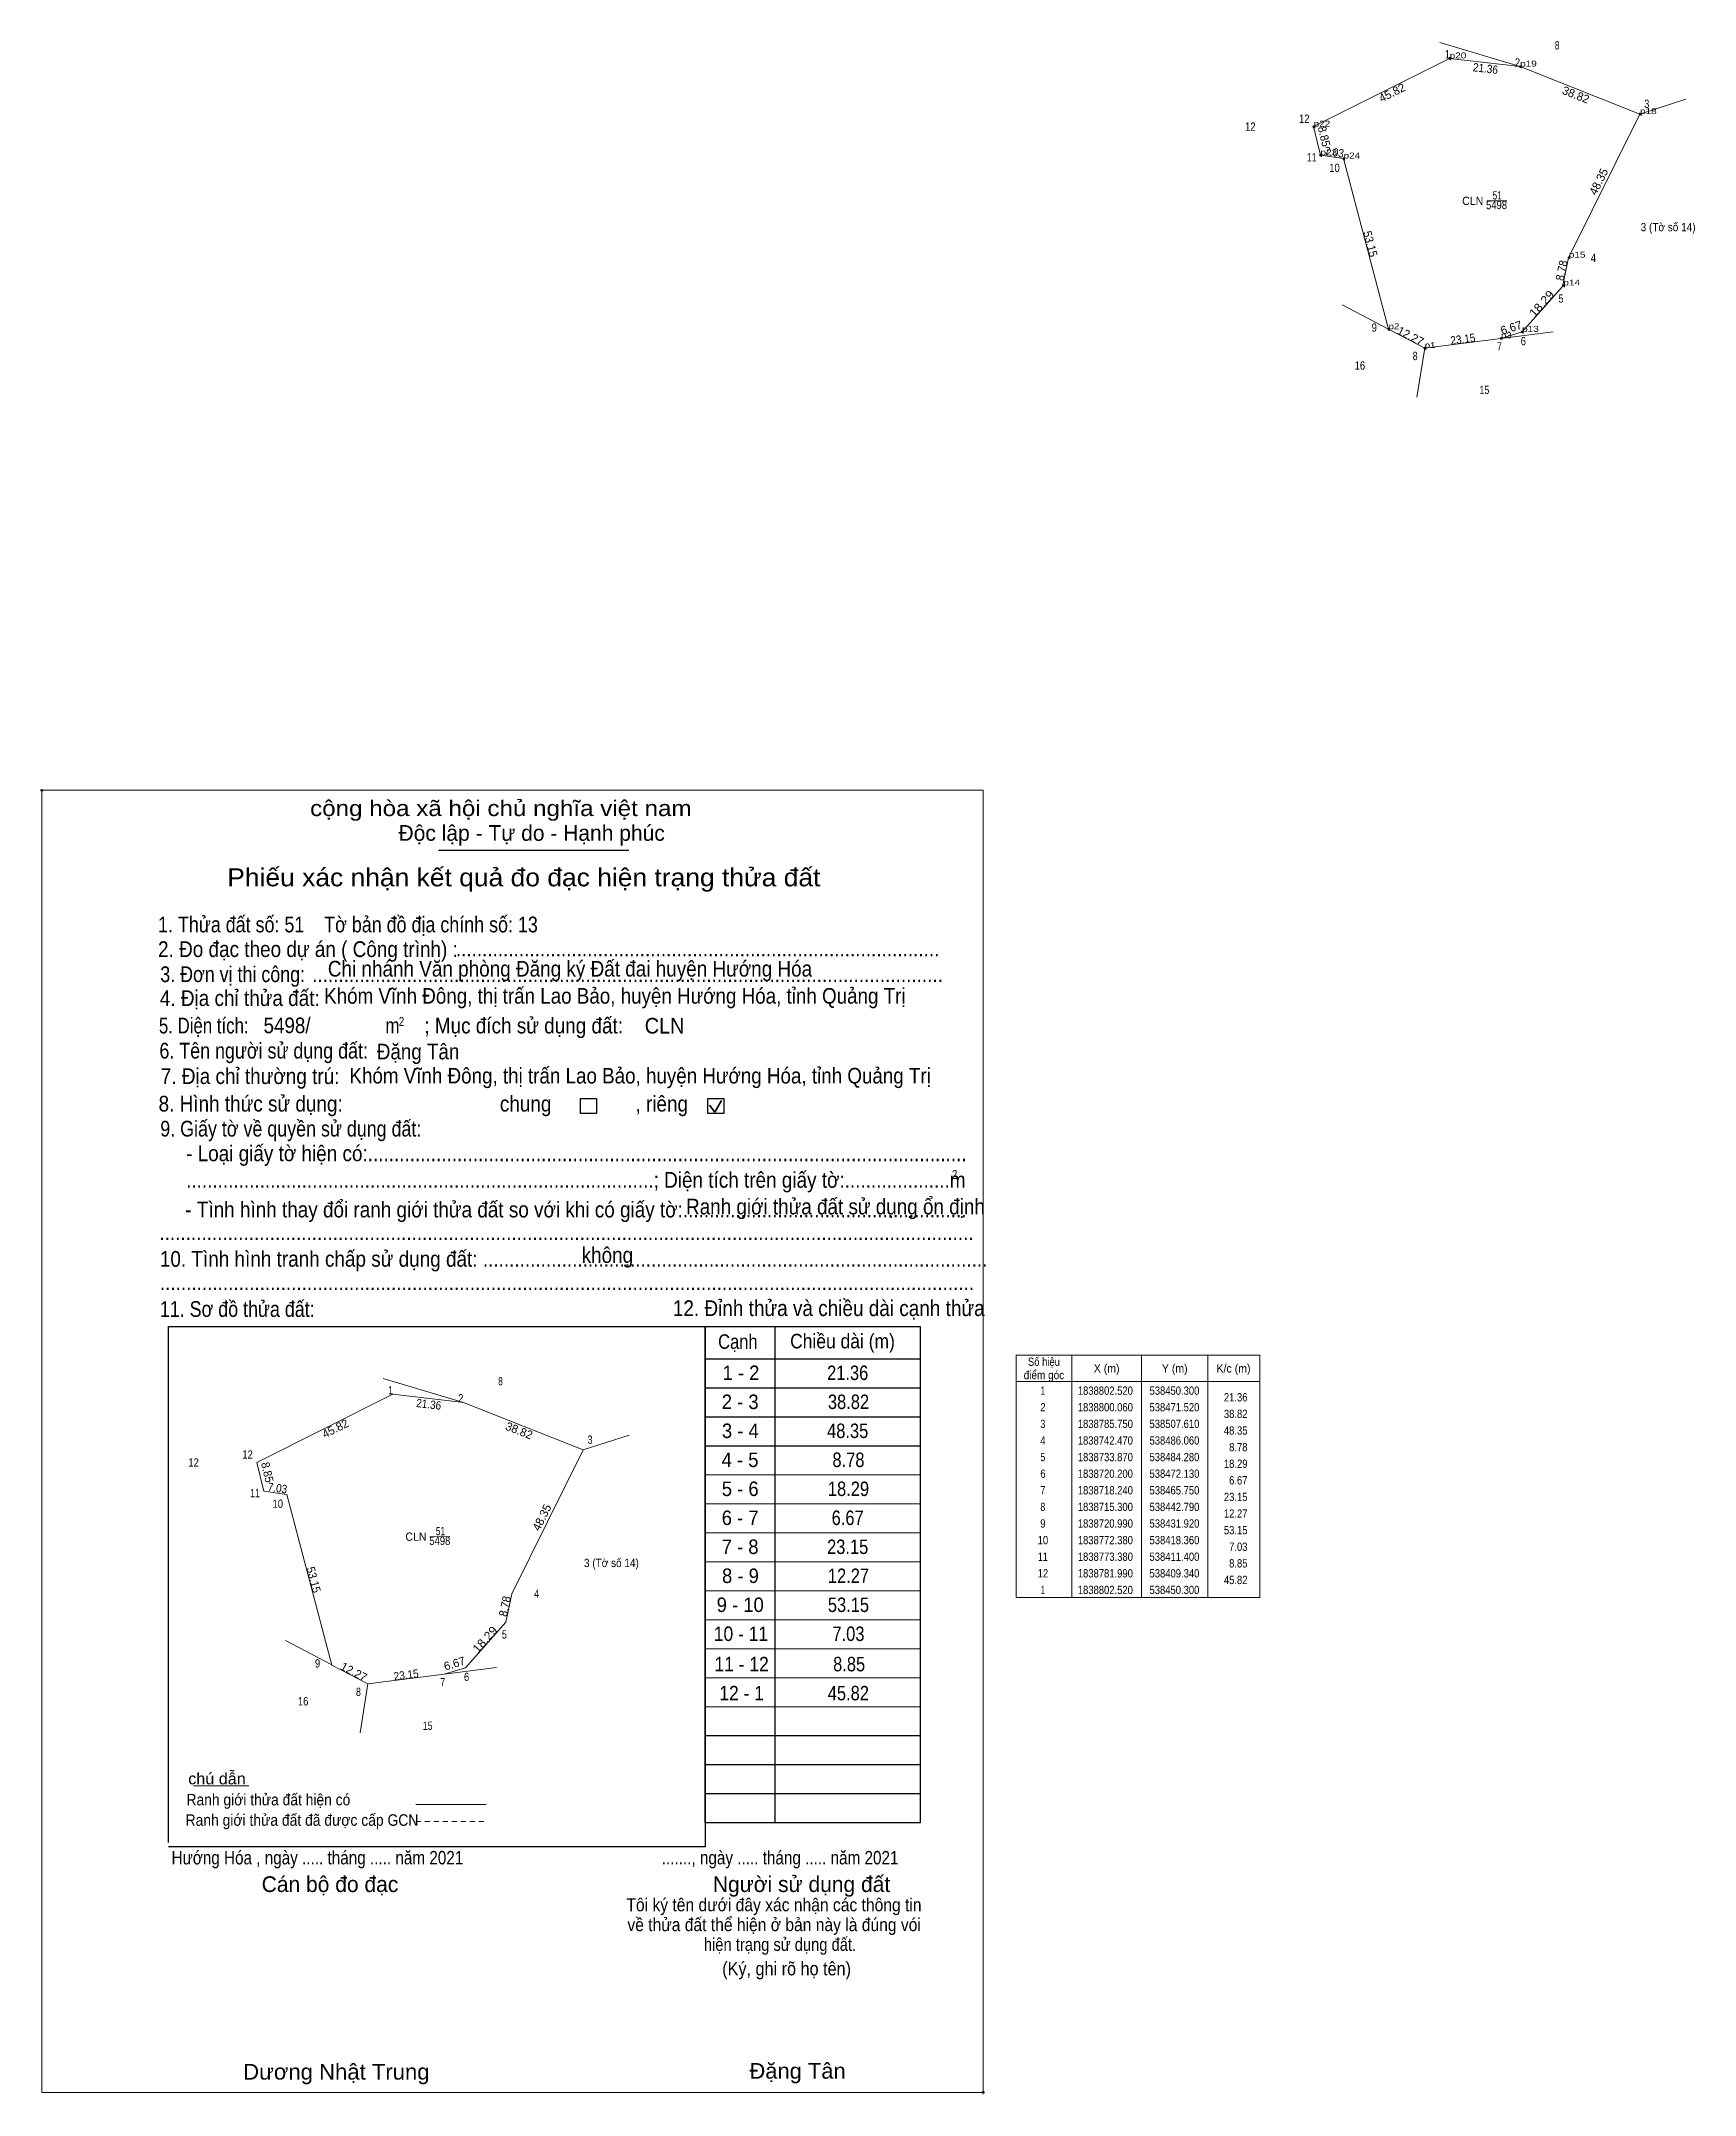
# Model space of a CAD drawing. Header units: metres. Extents: x 536589 to 548895, y 1836876 to 1838808.
# Drawn here: x 538026 to 538524, y 1838189 to 1838808 of the extents above; entities that cross this region are included whole.
import ezdxf
from ezdxf.enums import TextEntityAlignment as Align

# ---------------------------------------------------------------- set-up
doc = ezdxf.new("R2010")
doc.units = ezdxf.units.M
doc.header["$PDMODE"] = 32
doc.header["$PDSIZE"] = 0.5
doc.linetypes.add('SHORT_DASHED', pattern=[2.7, 1.5, -1.2])
for name, color, linetype, lineweight in [('1', 7, 'Continuous', 13), ('10', 7, 'Continuous', 13), ('17', 7, 'Continuous', 13), ('2', 7, 'Continuous', 25), ('30', 7, 'Continuous', 25), ('6', 7, 'Continuous', 13), ('63', 7, 'Continuous', 13), ('7', 7, 'Continuous', 13)]:
    doc.layers.add(name, color=color, linetype=linetype, lineweight=lineweight)
doc.layers.add('12', color=7, linetype='Continuous')
doc.layers.add('13', color=7, linetype='Continuous')

msp = doc.modelspace()

# ---------------------------------------------------------------- texts
at = {"layer": '1'}
for s, width, p in [('CLN', 0.95, (538457.245, 1838758.39)), ('51', 0.75, (538464.625, 1838760.06)), ('5498', 0.85, (538464.42, 1838757.14)), ('3 (Tờ số 14)', 0.9, (538516.09, 1838750.49)), ('51', 0.75, (538146.405, 1838357.89)), ('CLN', 0.95, (538139.025, 1838356.22)), ('5498', 0.85, (538146.2, 1838354.97)), ('3 (Tờ số 14)', 0.9, (538197.87, 1838348.32))]:
    msp.add_text(s, height=2.5, dxfattribs=dict(at, width=width)).set_placement(p, align=Align.CENTER)
at = {"layer": '10'}
for s, height, width, p in [('1 - 2', 4.365, 0.95, (538236.885, 1838404.63)), ('21.36', 4.36, 0.85, (538269.025, 1838404.63)), ('2 - 3', 4.365, 0.95, (538236.66, 1838395.9)), ('38.82', 4.36, 0.85, (538269.265, 1838395.9)), ('3 - 4', 4.365, 0.95, (538236.69, 1838387.17)), ('48.35', 4.36, 0.85, (538269.025, 1838387.17)), ('4 - 5', 4.365, 0.95, (538236.61, 1838378.44)), ('8.78', 4.36, 0.85, (538269.255, 1838378.44)), ('5 - 6', 4.365, 0.95, (538236.66, 1838369.71)), ('18.29', 4.36, 0.85, (538269.265, 1838369.71)), ('6 - 7', 4.365, 0.95, (538236.64, 1838360.98)), ('6.67', 4.36, 0.85, (538269.015, 1838360.98)), ('7 - 8', 4.365, 0.95, (538236.63, 1838352.25)), ('23.15', 4.36, 0.85, (538269.015, 1838352.25)), ('8 - 9', 4.365, 0.95, (538236.73, 1838343.52)), ('12.27', 4.36, 0.85, (538269.26, 1838343.52)), ('9 - 10', 4.365, 0.95, (538236.66, 1838334.79)), ('53.15', 4.36, 0.85, (538269.255, 1838334.79)), ('10 - 11', 4.365, 0.9, (538236.89, 1838326.06)), ('7.03', 4.36, 0.85, (538269.255, 1838326.06)), ('11 - 12', 4.365, 0.9, (538237.085, 1838316.93)), ('8.85', 4.36, 0.85, (538269.46, 1838316.93)), ('12 - 1', 4.36, 0.9, (538237.09, 1838308.2)), ('45.82', 4.36, 0.85, (538269.225, 1838308.2))]:
    msp.add_text(s, height=height, dxfattribs=dict(at, width=width)).set_placement(p, align=Align.CENTER)
at = {"layer": '12'}
for s, width, p in [('p20', 1.25, (538450.3, 1838802.52)), ('p19', 1.25, (538471.52, 1838800.06)), ('p18', 1.25, (538507.62, 1838785.76)), ('p22', 1.25, (538409.34, 1838781.99)), ('p23', 1.25, (538411.4, 1838773.38)), ('p24', 1.25, (538418.36, 1838772.38)), ('p15', 1.25, (538486.19, 1838742.55)), ('p14', 1.25, (538484.53, 1838734.16)), ('p2', 1.2, (538431.92, 1838720.99)), ('p3', 1.2, (538465.75, 1838718.24)), ('p13', 1.25, (538472.13, 1838720.2)), ('p1', 1.2, (538442.79, 1838715.3))]:
    msp.add_text(s, height=1.8, dxfattribs=dict(at, width=width)).set_placement(p)
at = {"layer": '13'}
for s, width, p in [('8', 0.75, (538482.685, 1838805.21)), ('12', 0.85, (538390.28, 1838780.75)), ('16', 0.85, (538423.27, 1838708.83)), ('15', 0.8, (538460.75, 1838701.47)), ('8', 0.75, (538164.465, 1838403.04)), ('12', 0.85, (538072.06, 1838378.58)), ('16', 0.85, (538105.05, 1838306.66)), ('15', 0.8, (538142.53, 1838299.3))]:
    msp.add_text(s, height=2.5, dxfattribs=dict(at, width=width)).set_placement(p, align=Align.CENTER)
at = {"layer": '2'}
for s, height, width, p in [('cộng hòa xã hội chủ nghĩa việt nam', 4.731, 1.15, (538107.14, 1838574.42)), ('1. Thửa đất số: 51    Tờ bản đồ địa chính số: 13', 4.74, 0.85, (538061.35, 1838539.41)), ('2. Đo đạc theo dự án ( Công trình) : ', 4.734, 0.9, (538061.35, 1838531.99)), ('............................................................................................', 4.734, 0.9, (538151.01, 1838532.15)), ('3. Đơn vị thi công:', 4.734, 0.85, (538062.02, 1838524.44)), ('Chi nhánh Văn phòng Đăng ký Đất đai huyện Hướng Hóa', 4.73, 0.9, (538112.48, 1838526.1)), ('4. Địa chỉ thửa đất:', 4.734, 0.9, (538061.89, 1838517.24)), ('........................................................................................................................', 4.734, 0.9, (538107.75, 1838524.44)), ('Khóm Vĩnh Đông, thị trấn Lao Bảo, huyện Hướng Hóa, tỉnh Quảng Trị', 4.7, 0.9, (538111.36, 1838517.94)), ('5. Diện tích:', 4.734, 0.8, (538061.6, 1838508.98)), ('5498/', 4.7, 0.9, (538093.12, 1838509.05)), ('2', 2.703, 0.8, (538133.86, 1838511.25)), ('; Mục đích sử dụng đất:', 4.731, 0.9, (538141.54, 1838508.98)), ('CLN', 4.7, 0.95, (538207.91, 1838508.95)), ('m', 4.731, 0.8, (538129.83, 1838508.98)), ('6. Tên người sử dụng đất:', 4.734, 0.85, (538061.76, 1838501.43)), ('Đặng Tân', 4.7, 0.9, (538127.24, 1838501.17)), ('7. Địa chỉ thường trú:', 4.734, 0.9, (538062.18, 1838493.75)), ('Khóm Vĩnh Đông, thị trấn Lao Bảo, huyện Hướng Hóa, tỉnh Quảng Trị', 4.7, 0.9, (538118.98, 1838493.91)), ('8. Hình thức sử dụng:', 4.734, 0.9, (538061.51, 1838485.46)), ('chung                , riêng', 4.731, 0.9, (538164.29, 1838485.46)), ('9. Giấy tờ về quyền sử dụng đất:', 4.734, 0.85, (538062.02, 1838477.94)), ('     - Loại giấy tờ hiện có:..................................................................................................................', 4.731, 0.9, (538061.89, 1838470.52)), ('     .........................................................................................; Diện tích trên giấy tờ:....................m', 4.731, 0.9, (538061.89, 1838462.52)), ('2', 2.703, 0.8, (538300.42, 1838465.17)), ('     - Tình hình thay đổi ranh giới thửa đất so với khi có giấy tờ:......................................................', 4.731, 0.9, (538061.64, 1838453.59)), ('Ranh giới thửa đất sử dụng ổn định', 4.72, 0.9, (538220.36, 1838454.49)), ('...........................................................................................................................................................', 4.731, 0.9, (538061.76, 1838446.74)), ('10. Tình hình tranh chấp sử dụng đất: ................................................................................................', 4.734, 0.9, (538061.89, 1838438.74)), ('không', 4.731, 0.9, (538188.9, 1838439.89)), ('11. Sơ đồ thửa đất:', 4.734, 0.85, (538061.89, 1838423.64)), ('...........................................................................................................................................................', 4.731, 0.9, (538061.89, 1838431.73)), ('12. Đỉnh thửa và chiều dài cạnh thửa', 4.74, 0.9, (538216.37, 1838423.89)), ('Hướng Hóa , ngày ..... tháng ..... năm 2021', 4.044, 0.85, (538065.41, 1838258.81)), ('......., ngày ..... tháng ..... năm 2021', 4.044, 0.85, (538213.03, 1838258.81)), ('(Ký, ghi rõ họ tên)', 4.055, 0.9, (538231.24, 1838225.4)), ('Dương Nhật Trung', 4.736, 1.05, (538086.98, 1838194.01)), ('Đặng Tân', 4.7, 1.05, (538239.44, 1838194.29))]:
    msp.add_text(s, height=height, dxfattribs=dict(at, width=width)).set_placement(p)
for s, p in [('Độc lập - Tự do - Hạnh phúc', (538133.76, 1838566.97)), ('Cán bộ đo đạc', (538092.55, 1838250.49)), ('Người sử dụng đất', (538228.42, 1838250.49))]:
    msp.add_text(s, height=4.731, dxfattribs=at).set_placement(p)
for s, height, width, p in [('Phiếu xác nhận kết quả đo đạc hiện trạng thửa đất', 5.406, 1.1, (538171.5, 1838553.27)), ('Tôi ký tên dưới đây xác nhận các thông tin', 3.909, 0.9, (538246.825, 1838244.69)), ('về thửa đất thể hiện ở bản này là đúng vói', 3.909, 0.9, (538246.875, 1838238.71)), ('hiện trạng sử dụng đất. ', 3.9, 0.85, (538249.255, 1838232.76))]:
    msp.add_text(s, height=height, dxfattribs=dict(at, width=width)).set_placement(p, align=Align.CENTER)
msp.add_text('.', height=1.352, dxfattribs=at).set_placement((538309.789, 1838189.4), align=Align.CENTER)
at = {"layer": '30'}
for s, width, p in [('Cạnh', 0.85, (538230.02, 1838414.02)), ('Chiều dài (m)', 0.9, (538251.7, 1838414.17))]:
    msp.add_text(s, height=4.365, dxfattribs=dict(at, width=width)).set_placement(p)
at = {"layer": '6'}
for s, height, width, p in [('chú dẫn', 3.464, 1.05, (538070.44, 1838282.9)), ('Ranh giới thửa đất hiện có ', 3.464, 0.9, (538069.92, 1838276.57)), ('Ranh giới thửa đất đã được cấp GCN', 3.473, 0.9, (538069.64, 1838270.42))]:
    msp.add_text(s, height=height, dxfattribs=dict(at, width=width)).set_placement(p)
at = {"layer": '63'}
for s, width, p in [(' 1', 0.75, (538450.3, 1838802.52)), (' 2', 0.85, (538471.52, 1838800.06)), (' 12', 0.85, (538408.1, 1838783.13)), (' 3', 0.8, (538510.41, 1838787.62)), (' 11', 0.8, (538410.25, 1838771.51)), (' 10', 0.85, (538417.21, 1838768.33)), (' 4', 0.85, (538494.38, 1838741.22)), (' 5', 0.8, (538484.59, 1838728.98)), (' 9', 0.85, (538428.39, 1838720.26)), (' 6', 0.85, (538473.27, 1838716.18)), (' 8', 0.8, (538440.66, 1838711.69)), (' 7', 0.8, (538466.04, 1838714.58)), (' 1', 0.75, (538132.08, 1838400.35)), (' 2', 0.85, (538153.3, 1838397.89)), ('21.36', 0.85, (538389.42, 1838398.19)), ('48.35', 0.85, (538389.42, 1838388.19)), ('38.82', 0.85, (538389.42, 1838393.19)), (' 3', 0.8, (538192.19, 1838385.45)), ('8.78', 0.85, (538389.42, 1838383.19)), (' 12', 0.85, (538089.88, 1838380.96)), ('18.29', 0.85, (538389.42, 1838378.19)), (' 11', 0.8, (538092.03, 1838369.34)), ('6.67', 0.85, (538389.42, 1838373.19)), (' 10', 0.85, (538098.99, 1838366.16)), ('23.15', 0.85, (538389.42, 1838368.19)), ('12.27', 0.85, (538389.42, 1838363.19)), ('53.15', 0.85, (538389.42, 1838358.19)), ('7.03', 0.85, (538389.42, 1838353.19)), ('8.85', 0.85, (538389.42, 1838348.19)), (' 4', 0.85, (538176.16, 1838339.05)), ('45.82', 0.85, (538389.42, 1838343.19)), (' 5', 0.8, (538166.37, 1838326.81)), (' 9', 0.85, (538110.17, 1838318.09)), (' 6', 0.85, (538155.05, 1838314.01)), (' 8', 0.8, (538122.44, 1838309.52)), (' 7', 0.8, (538147.82, 1838312.41))]:
    msp.add_text(s, height=2.5, dxfattribs=dict(at, width=width)).set_placement(p, align=Align.RIGHT)
for s, rotation, width, p in [('21.36', 353.387, 0.9, (538460.946, 1838798.256)), ('8.85', 283.455, 0.95, (538411.274, 1838778.736)), ('7.03', 351.824, 0.9, (538415.367, 1838773.054)), ('53.15', 284.781, 0.95, (538425.229, 1838746.354)), ('8.78', 78.306, 0.95, (538485.224, 1838738.427)), ('18.29', 48.369, 1.1, (538478.943, 1838727.865)), ('23.15', 7.297, 0.9, (538454.431, 1838716.795)), ('21.36', 353.387, 0.9, (538142.726, 1838396.086)), ('8.85', 283.455, 0.95, (538093.054, 1838376.566)), ('7.03', 351.824, 0.9, (538097.147, 1838370.884)), ('53.15', 284.781, 0.95, (538107.009, 1838344.184)), ('8.78', 78.306, 0.95, (538167.004, 1838336.257)), ('18.29', 48.369, 1.1, (538160.727, 1838325.7)), ('23.15', 7.297, 0.9, (538136.216, 1838314.626))]:
    msp.add_text(s, height=2.5, rotation=rotation, dxfattribs=dict(at, width=width)).set_placement(p, align=Align.CENTER)
for s, rotation, p in [('45.82', 26.621, (538433.505, 1838791.087)), ('38.82', 338.371, (538487.834, 1838790.42)), ('48.35', 63.53, (538496.284, 1838764.883)), ('12.27', 332.37, (538437.945, 1838717.834)), ('6.67', 17.077, (538469.208, 1838720.267)), ('45.82', 26.621, (538115.285, 1838388.917)), ('38.82', 338.371, (538169.614, 1838388.25)), ('48.35', 63.53, (538178.064, 1838362.713)), ('12.27', 332.37, (538119.725, 1838315.664)), ('6.67', 17.077, (538150.988, 1838318.097))]:
    msp.add_text(s, height=2.5, rotation=rotation, dxfattribs=at).set_placement(p, align=Align.CENTER)
for s, width, p in [('Số hiệu', 0.85, (538328.12, 1838408.89)), ('X (m)', 0.95, (538347.02, 1838406.89)), ('Y (m)', 0.95, (538367.515, 1838406.89)), ('K/c (m)', 0.95, (538385.22, 1838406.89)), ('điểm góc', 0.9, (538328.12, 1838404.89)), (' 1', 0.75, (538327.415, 1838400.19)), ('1838802.520', 0.85, (538346.62, 1838400.19)), ('538450.300', 0.85, (538367.425, 1838400.19)), (' 2', 0.85, (538327.42, 1838395.19)), ('1838800.060', 0.85, (538346.62, 1838395.19)), ('538471.520', 0.85, (538367.425, 1838395.19)), (' 3', 0.8, (538327.42, 1838390.19)), ('1838785.750', 0.85, (538346.62, 1838390.19)), ('538507.610', 0.85, (538367.425, 1838390.19)), (' 4', 0.85, (538327.415, 1838385.19)), ('1838742.470', 0.85, (538346.62, 1838385.19)), ('538486.060', 0.85, (538367.425, 1838385.19)), (' 5', 0.8, (538327.42, 1838380.19)), (' 6', 0.85, (538327.42, 1838375.19)), ('1838733.870', 0.85, (538346.62, 1838380.19)), ('1838720.200', 0.85, (538346.62, 1838375.19)), ('538484.280', 0.85, (538367.425, 1838380.19)), ('538472.130', 0.85, (538367.425, 1838375.19)), (' 7', 0.8, (538327.42, 1838370.19)), ('1838718.240', 0.85, (538346.62, 1838370.19)), ('538465.750', 0.85, (538367.425, 1838370.19)), (' 8', 0.8, (538327.42, 1838365.19)), ('1838715.300', 0.85, (538346.62, 1838365.19)), ('538442.790', 0.85, (538367.425, 1838365.19)), (' 9', 0.85, (538327.415, 1838360.19)), ('1838720.990', 0.85, (538346.62, 1838360.19)), ('538431.920', 0.85, (538367.425, 1838360.19)), (' 10', 0.85, (538327.415, 1838355.19)), (' 11', 0.8, (538327.415, 1838350.19)), ('1838772.380', 0.85, (538346.62, 1838355.19)), ('1838773.380', 0.85, (538346.62, 1838350.19)), ('538418.360', 0.85, (538367.425, 1838355.19)), ('538411.400', 0.85, (538367.425, 1838350.19)), (' 12', 0.85, (538327.42, 1838345.19)), ('1838781.990', 0.85, (538346.62, 1838345.19)), ('538409.340', 0.85, (538367.425, 1838345.19)), (' 1', 0.75, (538327.415, 1838340.19)), ('1838802.520', 0.85, (538346.62, 1838340.19)), ('538450.300', 0.85, (538367.425, 1838340.19))]:
    msp.add_text(s, height=2.5, dxfattribs=dict(at, width=width)).set_placement(p, align=Align.CENTER)

# ---------------------------------------------------------------- linework, layer by layer
at = {"layer": '1'}
for points in [[(538450.3, 1838802.52), (538471.52, 1838800.06), (538507.61, 1838785.75), (538486.06, 1838742.47), (538484.28, 1838733.87), (538472.13, 1838720.2), (538465.75, 1838718.24), (538442.79, 1838715.3), (538431.92, 1838720.99), (538418.36, 1838772.38), (538411.4, 1838773.38), (538409.34, 1838781.99)], [(538132.08, 1838400.35), (538153.3, 1838397.89), (538189.39, 1838383.58), (538167.84, 1838340.3), (538166.06, 1838331.7), (538153.91, 1838318.03), (538147.53, 1838316.07), (538124.57, 1838313.13), (538113.7, 1838318.82), (538100.14, 1838370.21), (538093.18, 1838371.21), (538091.12, 1838379.82)]]:
    msp.add_lwpolyline(points, close=True, dxfattribs=at)
at = {"layer": '10'}
for p, q in [((538461.45, 1838759.64), (538467.47, 1838759.67)), ((538143.23, 1838357.47), (538149.25, 1838357.5))]:
    msp.add_line(p, q, dxfattribs=at)
for points in [[(538472.13, 1838720.2), (538484.28, 1838733.87), (538486.06, 1838742.47), (538507.61, 1838785.75), (538471.52, 1838800.06), (538450.3, 1838802.52)], [(538431.92, 1838720.99), (538442.79, 1838715.3), (538465.75, 1838718.24), (538472.13, 1838720.2)], [(538153.91, 1838318.03), (538166.06, 1838331.7), (538167.84, 1838340.3), (538189.39, 1838383.58), (538153.3, 1838397.89), (538132.08, 1838400.35)], [(538113.7, 1838318.82), (538124.57, 1838313.13), (538147.53, 1838316.07), (538153.91, 1838318.03)]]:
    msp.add_lwpolyline(points, dxfattribs=at)
at = {"layer": '17'}
msp.add_line((538072, 1838282.45), (538088.71, 1838282.45), dxfattribs=at)
at = {"layer": '2'}
for p, q in [((538145.76, 1838564.2), (538203.08, 1838564.2)), ((538064.48, 1838420.71), (538226.1, 1838420.71)), ((538064.48, 1838265.38), (538064.48, 1838420.71)), ((538226.1, 1838264.11), (538064.48, 1838264.11))]:
    msp.add_line(p, q, dxfattribs=at)
at = {"layer": '2', "lineweight": 35}
for p, q in [((538229.03, 1838485.28), (538230.99, 1838488.79)), ((538227.42, 1838487.37), (538229.03, 1838485.28))]:
    msp.add_line(p, q, dxfattribs=at)
at = {"layer": '2', "lineweight": 13}
msp.add_lwpolyline([(538026.37, 1838582.19), (538309.82, 1838582.19), (538309.82, 1838190.14), (538026.37, 1838190.14)], close=True, dxfattribs=at)
at = {"layer": '2'}
for points in [[(538188.56, 1838489.39), (538193.43, 1838489.39), (538193.43, 1838484.86), (538188.56, 1838484.86)], [(538226.86, 1838489.39), (538231.73, 1838489.39), (538231.73, 1838484.86), (538226.86, 1838484.86)]]:
    msp.add_lwpolyline(points, close=True, dxfattribs=at)
for p in [(538026.37, 1838582.19), (538309.82, 1838190.14)]:
    msp.add_point(p, dxfattribs=at)
at = {"layer": '30'}
for p, q in [((538226.1, 1838271.31), (538226.1, 1838420.72)), ((538226.1, 1838420.72), (538290.84, 1838420.72)), ((538247.05, 1838420.72), (538247.05, 1838271.31)), ((538290.84, 1838420.72), (538290.84, 1838271.31)), ((538226.1, 1838410.98), (538290.84, 1838410.98)), ((538226.1, 1838402.25), (538290.84, 1838402.25)), ((538226.1, 1838393.52), (538290.84, 1838393.52)), ((538226.1, 1838384.8), (538290.84, 1838384.8)), ((538290.84, 1838297.5), (538226.1, 1838297.5)), ((538290.84, 1838288.76), (538226.1, 1838288.76)), ((538290.84, 1838280.04), (538226.1, 1838280.04)), ((538290.84, 1838271.31), (538226.1, 1838271.31))]:
    msp.add_line(p, q, dxfattribs=at)
at = {"layer": '30', "lineweight": 13}
for p, q in [((538226.1, 1838376.07), (538290.84, 1838376.07)), ((538226.1, 1838367.34), (538290.84, 1838367.34)), ((538226.1, 1838358.61), (538290.84, 1838358.61)), ((538226.1, 1838349.88), (538290.84, 1838349.88)), ((538226.1, 1838341.15), (538290.84, 1838341.15)), ((538226.1, 1838332.42), (538290.84, 1838332.42)), ((538226.1, 1838323.69), (538290.84, 1838323.69)), ((538226.1, 1838314.96), (538290.84, 1838314.96)), ((538226.1, 1838306.23), (538290.84, 1838306.23)), ((538226.1, 1838297.49), (538290.84, 1838297.49)), ((538226.1, 1838288.76), (538290.84, 1838288.76)), ((538226.1, 1838280.04), (538290.84, 1838280.04))]:
    msp.add_line(p, q, dxfattribs=at)
at = {"layer": '6'}
msp.add_line((538139.01, 1838276.82), (538160.13, 1838276.82), dxfattribs=at)
at = {"layer": '6', "linetype": 'SHORT_DASHED'}
msp.add_line((538139.01, 1838271.67), (538160.13, 1838271.67), dxfattribs=at)
at = {"layer": '63'}
for p, q in [((538471.52, 1838800.06), (538447.37, 1838807.27)), ((538507.61, 1838785.75), (538521.42, 1838790.21)), ((538417.9, 1838728.38), (538431.92, 1838721.01)), ((538481.45, 1838720.25), (538465.75, 1838718.24)), ((538442.79, 1838715.3), (538440.42, 1838700.57)), ((538336.52, 1838412.14), (538336.52, 1838339.14)), ((538357.52, 1838412.14), (538357.52, 1838339.14)), ((538377.52, 1838412.14), (538377.52, 1838339.14)), ((538153.3, 1838397.89), (538129.15, 1838405.1)), ((538319.72, 1838404.14), (538393.12, 1838404.14)), ((538189.39, 1838383.58), (538203.2, 1838388.04)), ((538099.68, 1838326.21), (538113.7, 1838318.84)), ((538163.23, 1838318.08), (538147.53, 1838316.07)), ((538124.57, 1838313.13), (538122.2, 1838298.4))]:
    msp.add_line(p, q, dxfattribs=at)
at = {"layer": '63', "lineweight": 25}
msp.add_line((538226.1, 1838420.72), (538226.1, 1838264.11), dxfattribs=at)
at = {"layer": '63'}
msp.add_lwpolyline([(538319.72, 1838412.14), (538393.12, 1838412.14), (538393.12, 1838339.14), (538319.72, 1838339.14)], close=True, dxfattribs=at)
at = {"layer": '7'}
msp.add_lwpolyline([(538450.3, 1838802.52), (538409.34, 1838781.99), (538411.4, 1838773.38), (538418.36, 1838772.38), (538431.92, 1838721.02)], dxfattribs=at)
for p in [(538450.3, 1838802.52), (538471.52, 1838800.06), (538507.62, 1838785.77), (538409.34, 1838781.99), (538411.4, 1838773.38), (538418.36, 1838772.39), (538486.19, 1838742.55), (538484.53, 1838734.16), (538431.92, 1838720.99), (538465.75, 1838718.25), (538472.13, 1838720.2), (538442.79, 1838715.3)]:
    msp.add_point(p, dxfattribs=at)

msp.set_redraw_order([(e.dxf.handle, doc.entitydb.next_handle()) for e in msp.query("TEXT MTEXT ATTDEF DIMENSION ARC_DIMENSION")])  # texts and dimensions are drawn at this point

doc.saveas('drawing.dxf')
